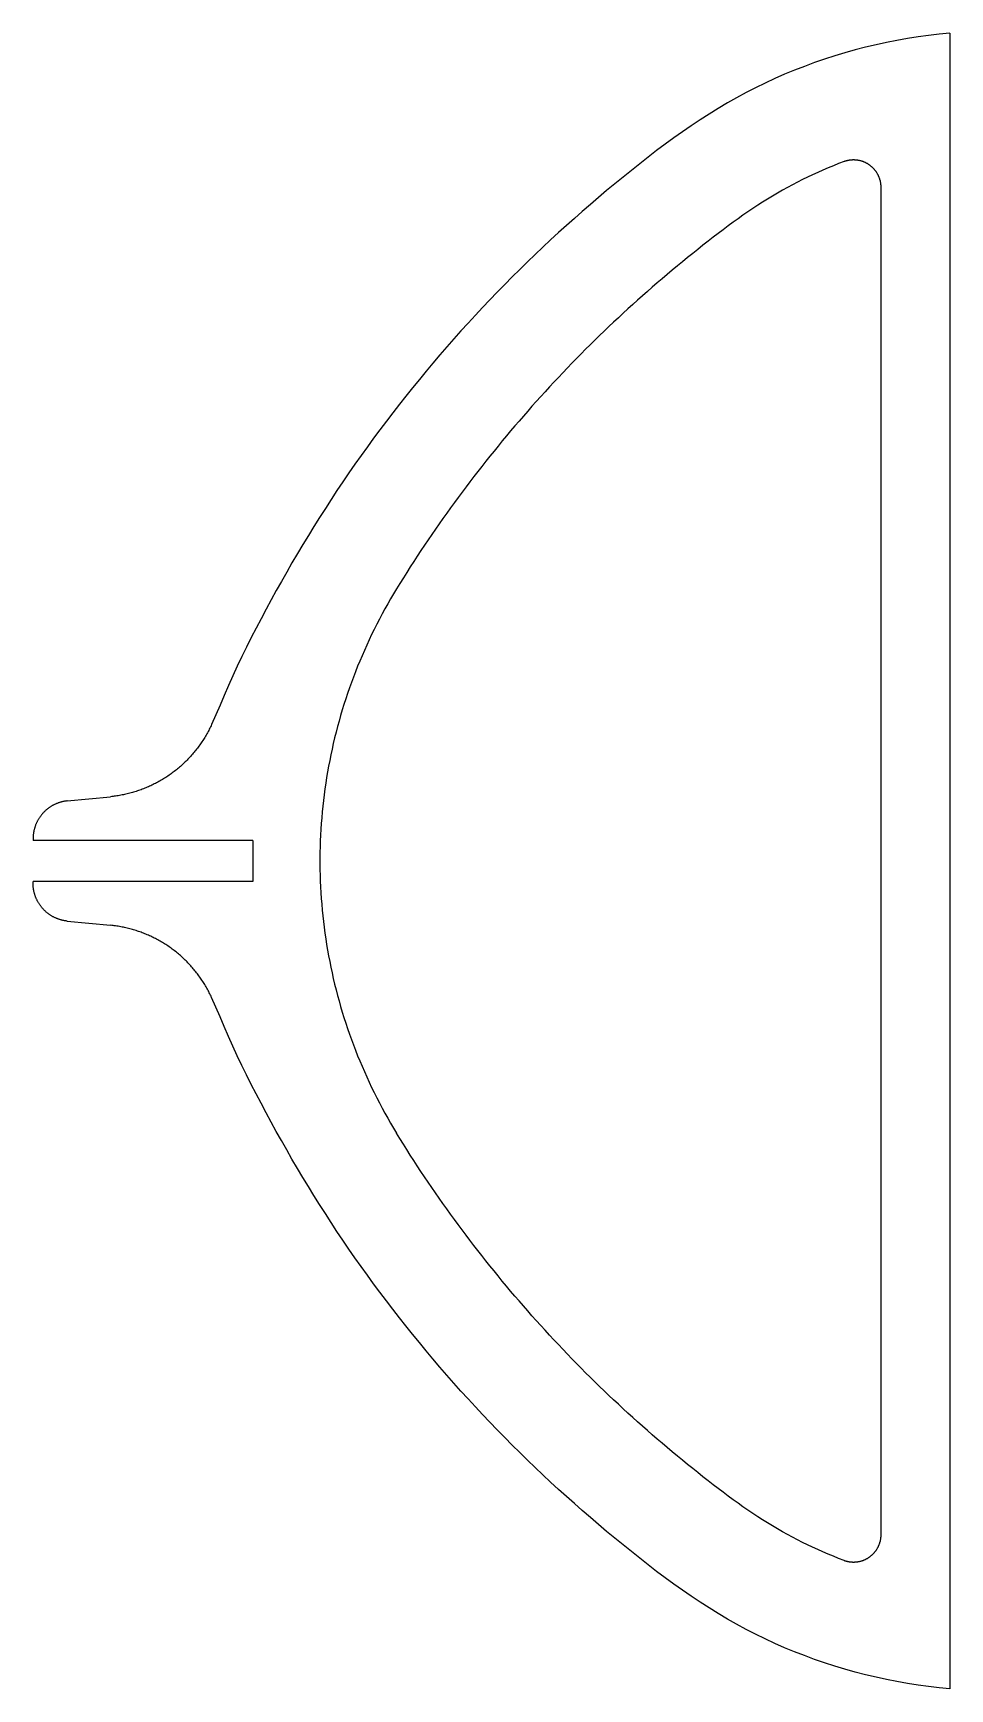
# Model space of a CAD drawing. Header units: metres. Extents: x -139 to -6, y -120 to 120.
import ezdxf

# ---------------------------------------------------------------- set-up
doc = ezdxf.new("R2010")
doc.units = ezdxf.units.M

msp = doc.modelspace()

# ---------------------------------------------------------------- linework, layer by layer
for p, q in [((-6, 120.39), (-6, -120.39)), ((-18.25, 118.34), (-19.76, 117.95)), ((-16.74, 118.71), (-18.25, 118.34)), ((-15.22, 119.04), (-16.74, 118.71)), ((-13.7, 119.34), (-15.22, 119.04)), ((-12.17, 119.61), (-13.7, 119.34)), ((-10.63, 119.85), (-12.17, 119.61)), ((-9.09, 120.06), (-10.63, 119.85)), ((-7.55, 120.24), (-9.09, 120.06)), ((-6, 120.39), (-7.55, 120.24)), ((-25.69, 116.1), (-27.15, 115.56)), ((-24.22, 116.6), (-25.69, 116.1)), ((-22.74, 117.08), (-24.22, 116.6)), ((-21.25, 117.53), (-22.74, 117.08)), ((-19.76, 117.95), (-21.25, 117.53)), ((-31.45, 113.78), (-32.86, 113.13)), ((-30.03, 114.4), (-31.45, 113.78)), ((-28.59, 115), (-30.03, 114.4)), ((-27.15, 115.56), (-28.59, 115)), ((-37, 111), (-38.35, 110.24)), ((-35.64, 111.74), (-37, 111)), ((-34.26, 112.45), (-35.64, 111.74)), ((-32.86, 113.13), (-34.26, 112.45)), ((-41.01, 108.63), (-42.32, 107.79)), ((-39.69, 109.44), (-41.01, 108.63)), ((-38.35, 110.24), (-39.69, 109.44)), ((-44.89, 106.05), (-46.15, 105.15)), ((-43.61, 106.93), (-44.89, 106.05)), ((-42.32, 107.79), (-43.61, 106.93)), ((-47.4, 104.23), (-48.64, 103.3)), ((-46.15, 105.15), (-47.4, 104.23)), ((-51.09, 101.4), (-52.3, 100.43)), ((-49.87, 102.35), (-51.09, 101.4)), ((-48.64, 103.3), (-49.87, 102.35)), ((-22.17, 101.41), (-22.94, 101.1)), ((-21.39, 101.7), (-22.17, 101.41)), ((-21.38, 101.7), (-21.39, 101.7)), ((-21.36, 101.71), (-21.38, 101.7)), ((-21.35, 101.71), (-21.36, 101.71)), ((-21.33, 101.72), (-21.35, 101.71)), ((-21.32, 101.72), (-21.33, 101.72)), ((-21.31, 101.73), (-21.32, 101.72)), ((-21.29, 101.73), (-21.31, 101.73)), ((-21.28, 101.74), (-21.29, 101.73)), ((-21.27, 101.74), (-21.28, 101.74)), ((-21.25, 101.75), (-21.27, 101.74)), ((-21.24, 101.75), (-21.25, 101.75)), ((-21.23, 101.76), (-21.24, 101.75)), ((-21.21, 101.76), (-21.23, 101.76)), ((-21.2, 101.76), (-21.21, 101.76)), ((-21.19, 101.77), (-21.2, 101.76)), ((-21.17, 101.77), (-21.19, 101.77)), ((-21.16, 101.78), (-21.17, 101.77)), ((-21.14, 101.78), (-21.16, 101.78)), ((-21.13, 101.78), (-21.14, 101.78)), ((-21.12, 101.79), (-21.13, 101.78)), ((-21.1, 101.79), (-21.12, 101.79)), ((-21.09, 101.8), (-21.1, 101.79)), ((-21.08, 101.8), (-21.09, 101.8)), ((-21.06, 101.8), (-21.08, 101.8)), ((-21.05, 101.81), (-21.06, 101.8)), ((-21.03, 101.81), (-21.05, 101.81)), ((-21.02, 101.82), (-21.03, 101.81)), ((-21.01, 101.82), (-21.02, 101.82)), ((-20.99, 101.82), (-21.01, 101.82)), ((-20.98, 101.83), (-20.99, 101.82)), ((-20.96, 101.83), (-20.98, 101.83)), ((-20.95, 101.83), (-20.96, 101.83)), ((-20.94, 101.84), (-20.95, 101.83)), ((-20.92, 101.84), (-20.94, 101.84)), ((-20.91, 101.84), (-20.92, 101.84)), ((-20.89, 101.85), (-20.91, 101.84)), ((-20.88, 101.85), (-20.89, 101.85)), ((-20.87, 101.85), (-20.88, 101.85)), ((-20.85, 101.86), (-20.87, 101.85)), ((-20.84, 101.86), (-20.85, 101.86)), ((-20.82, 101.86), (-20.84, 101.86)), ((-20.81, 101.86), (-20.82, 101.86)), ((-20.8, 101.87), (-20.81, 101.86)), ((-20.78, 101.87), (-20.8, 101.87)), ((-20.77, 101.87), (-20.78, 101.87)), ((-20.75, 101.88), (-20.77, 101.87)), ((-20.74, 101.88), (-20.75, 101.88)), ((-20.73, 101.88), (-20.74, 101.88)), ((-20.71, 101.88), (-20.73, 101.88)), ((-20.7, 101.89), (-20.71, 101.88)), ((-20.68, 101.89), (-20.7, 101.89)), ((-20.67, 101.89), (-20.68, 101.89)), ((-20.66, 101.89), (-20.67, 101.89)), ((-20.64, 101.9), (-20.66, 101.89)), ((-20.63, 101.9), (-20.64, 101.9)), ((-20.61, 101.9), (-20.63, 101.9)), ((-20.6, 101.9), (-20.61, 101.9)), ((-20.59, 101.9), (-20.6, 101.9)), ((-20.57, 101.91), (-20.59, 101.9)), ((-20.56, 101.91), (-20.57, 101.91)), ((-20.54, 101.91), (-20.56, 101.91)), ((-20.53, 101.91), (-20.54, 101.91)), ((-20.51, 101.91), (-20.53, 101.91)), ((-20.5, 101.92), (-20.51, 101.91)), ((-20.49, 101.92), (-20.5, 101.92)), ((-20.47, 101.92), (-20.49, 101.92)), ((-20.46, 101.92), (-20.47, 101.92)), ((-20.44, 101.92), (-20.46, 101.92)), ((-20.43, 101.92), (-20.44, 101.92)), ((-20.41, 101.93), (-20.43, 101.92)), ((-20.4, 101.93), (-20.41, 101.93)), ((-20.39, 101.93), (-20.4, 101.93)), ((-20.37, 101.93), (-20.39, 101.93)), ((-20.36, 101.93), (-20.37, 101.93)), ((-20.34, 101.93), (-20.36, 101.93)), ((-20.33, 101.93), (-20.34, 101.93)), ((-20.31, 101.94), (-20.33, 101.93)), ((-20.3, 101.94), (-20.31, 101.94)), ((-20.29, 101.94), (-20.3, 101.94)), ((-20.27, 101.94), (-20.29, 101.94)), ((-20.26, 101.94), (-20.27, 101.94)), ((-20.24, 101.94), (-20.26, 101.94)), ((-20.23, 101.94), (-20.24, 101.94)), ((-20.21, 101.94), (-20.23, 101.94)), ((-20.2, 101.94), (-20.21, 101.94)), ((-20.19, 101.94), (-20.2, 101.94)), ((-20.17, 101.94), (-20.19, 101.94)), ((-20.16, 101.94), (-20.17, 101.94)), ((-20.14, 101.95), (-20.16, 101.94)), ((-20.13, 101.95), (-20.14, 101.95)), ((-20.11, 101.95), (-20.13, 101.95)), ((-20.1, 101.95), (-20.11, 101.95)), ((-20.09, 101.95), (-20.1, 101.95)), ((-20.07, 101.95), (-20.09, 101.95)), ((-20.06, 101.95), (-20.07, 101.95)), ((-20.04, 101.95), (-20.06, 101.95)), ((-20.03, 101.95), (-20.04, 101.95)), ((-20.01, 101.95), (-20.03, 101.95)), ((-20, 101.95), (-20.01, 101.95)), ((-19.94, 101.95), (-20, 101.95)), ((-19.87, 101.95), (-19.94, 101.95)), ((-19.81, 101.94), (-19.87, 101.95)), ((-19.75, 101.94), (-19.81, 101.94)), ((-19.68, 101.94), (-19.75, 101.94)), ((-19.62, 101.93), (-19.68, 101.94)), ((-19.56, 101.92), (-19.62, 101.93)), ((-19.49, 101.92), (-19.56, 101.92)), ((-19.43, 101.91), (-19.49, 101.92)), ((-19.37, 101.9), (-19.43, 101.91)), ((-19.31, 101.89), (-19.37, 101.9)), ((-19.24, 101.88), (-19.31, 101.89)), ((-19.18, 101.86), (-19.24, 101.88)), ((-19.12, 101.85), (-19.18, 101.86)), ((-19.06, 101.83), (-19.12, 101.85)), ((-19, 101.82), (-19.06, 101.83)), ((-18.93, 101.8), (-19, 101.82)), ((-18.87, 101.79), (-18.93, 101.8)), ((-18.81, 101.77), (-18.87, 101.79)), ((-18.75, 101.75), (-18.81, 101.77)), ((-18.69, 101.73), (-18.75, 101.75)), ((-18.63, 101.71), (-18.69, 101.73)), ((-18.57, 101.68), (-18.63, 101.71)), ((-18.51, 101.66), (-18.57, 101.68)), ((-18.45, 101.64), (-18.51, 101.66)), ((-18.4, 101.61), (-18.45, 101.64)), ((-18.34, 101.59), (-18.4, 101.61)), ((-18.28, 101.56), (-18.34, 101.59)), ((-18.22, 101.53), (-18.28, 101.56)), ((-18.17, 101.5), (-18.22, 101.53)), ((-18.11, 101.47), (-18.17, 101.5)), ((-18.06, 101.44), (-18.11, 101.47)), ((-18, 101.41), (-18.06, 101.44)), ((-17.95, 101.38), (-18, 101.41)), ((-17.89, 101.35), (-17.95, 101.38)), ((-17.84, 101.31), (-17.89, 101.35)), ((-17.78, 101.28), (-17.84, 101.31)), ((-17.73, 101.24), (-17.78, 101.28)), ((-17.68, 101.21), (-17.73, 101.24)), ((-17.63, 101.17), (-17.68, 101.21)), ((-17.58, 101.13), (-17.63, 101.17)), ((-17.53, 101.09), (-17.58, 101.13)), ((-53.51, 99.46), (-54.71, 98.48)), ((-52.3, 100.43), (-53.51, 99.46)), ((-27.44, 99.09), (-28.17, 98.72)), ((-26.7, 99.45), (-27.44, 99.09)), ((-25.96, 99.8), (-26.7, 99.45)), ((-25.22, 100.14), (-25.96, 99.8)), ((-24.46, 100.47), (-25.22, 100.14)), ((-23.7, 100.79), (-24.46, 100.47)), ((-22.94, 101.1), (-23.7, 100.79)), ((-17.48, 101.05), (-17.53, 101.09)), ((-17.43, 101.01), (-17.48, 101.05)), ((-17.38, 100.97), (-17.43, 101.01)), ((-17.33, 100.93), (-17.38, 100.97)), ((-17.29, 100.89), (-17.33, 100.93)), ((-17.24, 100.84), (-17.29, 100.89)), ((-17.19, 100.8), (-17.24, 100.84)), ((-17.15, 100.75), (-17.19, 100.8)), ((-17.11, 100.71), (-17.15, 100.75)), ((-17.06, 100.66), (-17.11, 100.71)), ((-17.02, 100.61), (-17.06, 100.66)), ((-16.98, 100.57), (-17.02, 100.61)), ((-16.94, 100.52), (-16.98, 100.57)), ((-16.9, 100.47), (-16.94, 100.52)), ((-16.86, 100.42), (-16.9, 100.47)), ((-16.82, 100.37), (-16.86, 100.42)), ((-16.78, 100.32), (-16.82, 100.37)), ((-16.74, 100.27), (-16.78, 100.32)), ((-16.71, 100.22), (-16.74, 100.27)), ((-16.67, 100.16), (-16.71, 100.22)), ((-16.63, 100.11), (-16.67, 100.16)), ((-16.6, 100.06), (-16.63, 100.11)), ((-16.57, 100), (-16.6, 100.06)), ((-16.54, 99.95), (-16.57, 100)), ((-16.5, 99.89), (-16.54, 99.95)), ((-16.47, 99.84), (-16.5, 99.89)), ((-16.44, 99.78), (-16.47, 99.84)), ((-16.42, 99.72), (-16.44, 99.78)), ((-16.39, 99.67), (-16.42, 99.72)), ((-16.36, 99.61), (-16.39, 99.67)), ((-16.34, 99.55), (-16.36, 99.61)), ((-16.31, 99.49), (-16.34, 99.55)), ((-16.29, 99.43), (-16.31, 99.49)), ((-16.26, 99.38), (-16.29, 99.43)), ((-16.24, 99.32), (-16.26, 99.38)), ((-16.22, 99.26), (-16.24, 99.32)), ((-16.2, 99.2), (-16.22, 99.26)), ((-16.18, 99.14), (-16.2, 99.2)), ((-16.16, 99.07), (-16.18, 99.14)), ((-16.14, 99.01), (-16.16, 99.07)), ((-16.13, 98.95), (-16.14, 99.01)), ((-16.11, 98.89), (-16.13, 98.95)), ((-16.1, 98.83), (-16.11, 98.89)), ((-16.08, 98.77), (-16.1, 98.83)), ((-16.07, 98.7), (-16.08, 98.77)), ((-57.09, 96.49), (-58.27, 95.48)), ((-55.9, 97.49), (-57.09, 96.49)), ((-54.71, 98.48), (-55.9, 97.49)), ((-31.78, 96.7), (-32.5, 96.26)), ((-31.06, 97.13), (-31.78, 96.7)), ((-30.34, 97.54), (-31.06, 97.13)), ((-29.62, 97.94), (-30.34, 97.54)), ((-28.89, 98.34), (-29.62, 97.94)), ((-28.17, 98.72), (-28.89, 98.34)), ((-16.06, 98.64), (-16.07, 98.7)), ((-16.05, 98.58), (-16.06, 98.64)), ((-16.04, 98.52), (-16.05, 98.58)), ((-16.03, 98.45), (-16.04, 98.52)), ((-16.02, 98.39), (-16.03, 98.45)), ((-16.02, 98.33), (-16.02, 98.39)), ((-16.01, 98.26), (-16.02, 98.33)), ((-16.01, 98.2), (-16.01, 98.26)), ((-16, 98.14), (-16.01, 98.2)), ((-16, 98.07), (-16, 98.14)), ((-16, 98.01), (-16, 98.07)), ((-16, 97.95), (-16, 98.01)), ((-16, -97.95), (-16, 97.95)), ((-59.44, 94.47), (-60.6, 93.45)), ((-58.27, 95.48), (-59.44, 94.47)), ((-35.37, 94.39), (-36.08, 93.9)), ((-34.65, 94.88), (-35.37, 94.39)), ((-33.93, 95.35), (-34.65, 94.88)), ((-33.22, 95.81), (-33.93, 95.35)), ((-32.5, 96.26), (-33.22, 95.81)), ((-61.76, 92.42), (-62.91, 91.38)), ((-60.6, 93.45), (-61.76, 92.42)), ((-38.96, 91.81), (-39.69, 91.26)), ((-38.24, 92.35), (-38.96, 91.81)), ((-37.52, 92.88), (-38.24, 92.35)), ((-36.8, 93.39), (-37.52, 92.88)), ((-36.08, 93.9), (-36.8, 93.39)), ((-65.18, 89.27), (-66.3, 88.2)), ((-64.05, 90.33), (-65.18, 89.27)), ((-62.91, 91.38), (-64.05, 90.33)), ((-41.9, 89.54), (-42.64, 88.95)), ((-41.16, 90.12), (-41.9, 89.54)), ((-40.42, 90.7), (-41.16, 90.12)), ((-39.69, 91.26), (-40.42, 90.7)), ((-67.42, 87.13), (-68.53, 86.04)), ((-66.3, 88.2), (-67.42, 87.13)), ((-44.88, 87.14), (-45.62, 86.53)), ((-44.13, 87.75), (-44.88, 87.14)), ((-43.39, 88.35), (-44.13, 87.75)), ((-42.64, 88.95), (-43.39, 88.35)), ((-69.63, 84.95), (-70.72, 83.85)), ((-68.53, 86.04), (-69.63, 84.95)), ((-47.82, 84.68), (-48.55, 84.06)), ((-47.09, 85.29), (-47.82, 84.68)), ((-46.36, 85.91), (-47.09, 85.29)), ((-45.62, 86.53), (-46.36, 85.91)), ((-71.8, 82.74), (-72.87, 81.63)), ((-70.72, 83.85), (-71.8, 82.74)), ((-50.69, 82.18), (-51.4, 81.55)), ((-49.98, 82.81), (-50.69, 82.18)), ((-49.27, 83.44), (-49.98, 82.81)), ((-48.55, 84.06), (-49.27, 83.44)), ((-73.94, 80.5), (-74.99, 79.37)), ((-72.87, 81.63), (-73.94, 80.5)), ((-53.5, 79.65), (-54.2, 79)), ((-52.81, 80.29), (-53.5, 79.65)), ((-52.11, 80.92), (-52.81, 80.29)), ((-51.4, 81.55), (-52.11, 80.92)), ((-77.08, 77.08), (-78.11, 75.93)), ((-76.04, 78.23), (-77.08, 77.08)), ((-74.99, 79.37), (-76.04, 78.23)), ((-56.26, 77.06), (-56.94, 76.4)), ((-55.57, 77.71), (-56.26, 77.06)), ((-54.89, 78.36), (-55.57, 77.71)), ((-54.2, 79), (-54.89, 78.36)), ((-79.14, 74.76), (-80.15, 73.59)), ((-78.11, 75.93), (-79.14, 74.76)), ((-58.29, 75.08), (-58.96, 74.41)), ((-57.61, 75.74), (-58.29, 75.08)), ((-56.94, 76.4), (-57.61, 75.74)), ((-81.15, 72.41), (-82.15, 71.22)), ((-80.15, 73.59), (-81.15, 72.41)), ((-60.95, 72.38), (-61.61, 71.7)), ((-60.29, 73.06), (-60.95, 72.38)), ((-59.62, 73.74), (-60.29, 73.06)), ((-58.96, 74.41), (-59.62, 73.74)), ((-83.13, 70.03), (-84.11, 68.83)), ((-82.15, 71.22), (-83.13, 70.03)), ((-62.92, 70.32), (-63.57, 69.63)), ((-62.27, 71.01), (-62.92, 70.32)), ((-61.61, 71.7), (-62.27, 71.01)), ((-85.08, 67.62), (-86.04, 66.41)), ((-84.11, 68.83), (-85.08, 67.62)), ((-65.49, 67.54), (-66.13, 66.83)), ((-64.85, 68.24), (-65.49, 67.54)), ((-64.21, 68.94), (-64.85, 68.24)), ((-63.57, 69.63), (-64.21, 68.94)), ((-86.99, 65.18), (-87.93, 63.95)), ((-86.04, 66.41), (-86.99, 65.18)), ((-67.38, 65.41), (-68.01, 64.7)), ((-66.76, 66.12), (-67.38, 65.41)), ((-66.13, 66.83), (-66.76, 66.12)), ((-88.86, 62.72), (-89.78, 61.47)), ((-87.93, 63.95), (-88.86, 62.72)), ((-69.24, 63.26), (-69.86, 62.54)), ((-68.63, 63.98), (-69.24, 63.26)), ((-68.01, 64.7), (-68.63, 63.98)), ((-90.69, 60.22), (-91.59, 58.96)), ((-89.78, 61.47), (-90.69, 60.22)), ((-71.67, 60.35), (-72.27, 59.61)), ((-71.07, 61.08), (-71.67, 60.35)), ((-70.47, 61.81), (-71.07, 61.08)), ((-69.86, 62.54), (-70.47, 61.81)), ((-91.59, 58.96), (-92.49, 57.7)), ((-73.46, 58.13), (-74.04, 57.39)), ((-72.87, 58.88), (-73.46, 58.13)), ((-72.27, 59.61), (-72.87, 58.88)), ((-93.37, 56.43), (-94.24, 55.15)), ((-92.49, 57.7), (-93.37, 56.43)), ((-75.21, 55.9), (-75.78, 55.14)), ((-74.63, 56.64), (-75.21, 55.9)), ((-74.04, 57.39), (-74.63, 56.64)), ((-95.11, 53.87), (-95.96, 52.57)), ((-94.24, 55.15), (-95.11, 53.87)), ((-76.92, 53.63), (-77.48, 52.87)), ((-76.35, 54.39), (-76.92, 53.63)), ((-75.78, 55.14), (-76.35, 54.39)), ((-96.8, 51.28), (-97.64, 49.97)), ((-95.96, 52.57), (-96.8, 51.28)), ((-79.15, 50.57), (-79.7, 49.8)), ((-78.6, 51.34), (-79.15, 50.57)), ((-78.04, 52.11), (-78.6, 51.34)), ((-77.48, 52.87), (-78.04, 52.11)), ((-98.46, 48.66), (-99.27, 47.35)), ((-97.64, 49.97), (-98.46, 48.66)), ((-80.78, 48.25), (-81.32, 47.48)), ((-80.24, 49.03), (-80.78, 48.25)), ((-79.7, 49.8), (-80.24, 49.03)), ((-100.08, 46.02), (-100.87, 44.7)), ((-99.27, 47.35), (-100.08, 46.02)), ((-82.38, 45.91), (-82.91, 45.13)), ((-81.85, 46.7), (-82.38, 45.91)), ((-81.32, 47.48), (-81.85, 46.7)), ((-101.65, 43.36), (-102.42, 42.02)), ((-100.87, 44.7), (-101.65, 43.36)), ((-83.94, 43.55), (-84.45, 42.76)), ((-83.43, 44.34), (-83.94, 43.55)), ((-82.91, 45.13), (-83.43, 44.34)), ((-102.42, 42.02), (-103.18, 40.67)), ((-85.46, 41.16), (-85.96, 40.36)), ((-84.96, 41.96), (-85.46, 41.16)), ((-84.45, 42.76), (-84.96, 41.96)), ((-103.94, 39.32), (-104.68, 37.97)), ((-103.18, 40.67), (-103.94, 39.32)), ((-86.89, 38.84), (-87.31, 38.12)), ((-86.45, 39.56), (-86.89, 38.84)), ((-85.96, 40.36), (-86.45, 39.56)), ((-105.42, 36.61), (-106.15, 35.24)), ((-104.68, 37.97), (-105.42, 36.61)), ((-88.14, 36.65), (-88.55, 35.92)), ((-87.73, 37.39), (-88.14, 36.65)), ((-87.31, 38.12), (-87.73, 37.39)), ((-106.86, 33.87), (-107.57, 32.5)), ((-106.15, 35.24), (-106.86, 33.87)), ((-89.33, 34.43), (-89.7, 33.68)), ((-88.94, 35.17), (-89.33, 34.43)), ((-88.55, 35.92), (-88.94, 35.17)), ((-107.57, 32.5), (-108.27, 31.11)), ((-90.79, 31.4), (-91.13, 30.63)), ((-90.43, 32.16), (-90.79, 31.4)), ((-90.07, 32.92), (-90.43, 32.16)), ((-89.7, 33.68), (-90.07, 32.92)), ((-108.95, 29.73), (-109.61, 28.33)), ((-108.27, 31.11), (-108.95, 29.73)), ((-91.79, 29.08), (-92.11, 28.31)), ((-91.47, 29.86), (-91.79, 29.08)), ((-91.13, 30.63), (-91.47, 29.86)), ((-110.26, 26.92), (-110.88, 25.51)), ((-109.61, 28.33), (-110.26, 26.92)), ((-92.72, 26.74), (-93.01, 25.95)), ((-92.42, 27.52), (-92.72, 26.74)), ((-92.11, 28.31), (-92.42, 27.52)), ((-111.49, 24.09), (-112.1, 22.67)), ((-110.88, 25.51), (-111.49, 24.09)), ((-93.57, 24.36), (-93.84, 23.57)), ((-93.3, 25.16), (-93.57, 24.36)), ((-93.01, 25.95), (-93.3, 25.16)), ((-112.1, 22.67), (-112.71, 21.25)), ((-94.34, 21.96), (-94.58, 21.16)), ((-94.1, 22.77), (-94.34, 21.96)), ((-93.84, 23.57), (-94.1, 22.77)), ((-113.59, 19.32), (-113.68, 19.15)), ((-113.51, 19.49), (-113.59, 19.32)), ((-113.42, 19.67), (-113.51, 19.49)), ((-113.34, 19.84), (-113.42, 19.67)), ((-112.71, 21.25), (-113.34, 19.84)), ((-95.03, 19.54), (-95.25, 18.72)), ((-94.81, 20.35), (-95.03, 19.54)), ((-94.58, 21.16), (-94.81, 20.35)), ((-115.06, 16.87), (-115.17, 16.71)), ((-114.95, 17.02), (-115.06, 16.87)), ((-114.84, 17.18), (-114.95, 17.02)), ((-114.74, 17.34), (-114.84, 17.18)), ((-114.63, 17.5), (-114.74, 17.34)), ((-114.53, 17.66), (-114.63, 17.5)), ((-114.43, 17.82), (-114.53, 17.66)), ((-114.33, 17.98), (-114.43, 17.82)), ((-114.23, 18.15), (-114.33, 17.98)), ((-114.13, 18.31), (-114.23, 18.15)), ((-114.04, 18.48), (-114.13, 18.31)), ((-113.95, 18.65), (-114.04, 18.48)), ((-113.85, 18.81), (-113.95, 18.65)), ((-113.76, 18.98), (-113.85, 18.81)), ((-113.68, 19.15), (-113.76, 18.98)), ((-95.64, 17.09), (-95.83, 16.27)), ((-95.45, 17.91), (-95.64, 17.09)), ((-95.25, 18.72), (-95.45, 17.91)), ((-117.04, 14.54), (-117.17, 14.41)), ((-116.9, 14.68), (-117.04, 14.54)), ((-116.77, 14.81), (-116.9, 14.68)), ((-116.64, 14.95), (-116.77, 14.81)), ((-116.51, 15.09), (-116.64, 14.95)), ((-116.38, 15.23), (-116.51, 15.09)), ((-116.25, 15.37), (-116.38, 15.23)), ((-116.13, 15.52), (-116.25, 15.37)), ((-116, 15.66), (-116.13, 15.52)), ((-115.88, 15.81), (-116, 15.66)), ((-115.76, 15.96), (-115.88, 15.81)), ((-115.64, 16.11), (-115.76, 15.96)), ((-115.52, 16.26), (-115.64, 16.11)), ((-115.4, 16.41), (-115.52, 16.26)), ((-115.29, 16.56), (-115.4, 16.41)), ((-115.17, 16.71), (-115.29, 16.56)), ((-96.17, 14.62), (-96.33, 13.8)), ((-96, 15.45), (-96.17, 14.62)), ((-95.83, 16.27), (-96, 15.45)), ((-120.17, 12.05), (-120.33, 11.95)), ((-120.01, 12.15), (-120.17, 12.05)), ((-119.85, 12.25), (-120.01, 12.15)), ((-119.69, 12.36), (-119.85, 12.25)), ((-119.53, 12.47), (-119.69, 12.36)), ((-119.37, 12.58), (-119.53, 12.47)), ((-119.22, 12.69), (-119.37, 12.58)), ((-119.07, 12.8), (-119.22, 12.69)), ((-118.91, 12.92), (-119.07, 12.8)), ((-118.76, 13.03), (-118.91, 12.92)), ((-118.61, 13.15), (-118.76, 13.03)), ((-118.46, 13.27), (-118.61, 13.15)), ((-118.31, 13.39), (-118.46, 13.27)), ((-118.16, 13.51), (-118.31, 13.39)), ((-118.02, 13.63), (-118.16, 13.51)), ((-117.88, 13.76), (-118.02, 13.63)), ((-117.73, 13.89), (-117.88, 13.76)), ((-117.59, 14.01), (-117.73, 13.89)), ((-117.45, 14.14), (-117.59, 14.01)), ((-117.31, 14.27), (-117.45, 14.14)), ((-117.17, 14.41), (-117.31, 14.27)), ((-96.62, 12.14), (-96.75, 11.31)), ((-96.48, 12.97), (-96.62, 12.14)), ((-96.33, 13.8), (-96.48, 12.97)), ((-126.16, 9.64), (-126.35, 9.6)), ((-125.98, 9.68), (-126.16, 9.64)), ((-125.79, 9.72), (-125.98, 9.68)), ((-125.6, 9.76), (-125.79, 9.72)), ((-125.42, 9.81), (-125.6, 9.76)), ((-125.23, 9.85), (-125.42, 9.81)), ((-125.05, 9.9), (-125.23, 9.85)), ((-124.86, 9.96), (-125.05, 9.9)), ((-124.68, 10.01), (-124.86, 9.96)), ((-124.5, 10.06), (-124.68, 10.01)), ((-124.32, 10.12), (-124.5, 10.06)), ((-124.13, 10.18), (-124.32, 10.12)), ((-123.95, 10.24), (-124.13, 10.18)), ((-123.77, 10.3), (-123.95, 10.24)), ((-123.59, 10.37), (-123.77, 10.3)), ((-123.41, 10.43), (-123.59, 10.37)), ((-123.24, 10.5), (-123.41, 10.43)), ((-123.06, 10.57), (-123.24, 10.5)), ((-122.88, 10.65), (-123.06, 10.57)), ((-122.7, 10.72), (-122.88, 10.65)), ((-122.53, 10.8), (-122.7, 10.72)), ((-122.36, 10.87), (-122.53, 10.8)), ((-122.18, 10.95), (-122.36, 10.87)), ((-122.01, 11.03), (-122.18, 10.95)), ((-121.84, 11.12), (-122.01, 11.03)), ((-121.67, 11.2), (-121.84, 11.12)), ((-121.5, 11.29), (-121.67, 11.2)), ((-121.33, 11.38), (-121.5, 11.29)), ((-121.16, 11.47), (-121.33, 11.38)), ((-120.99, 11.56), (-121.16, 11.47)), ((-120.82, 11.65), (-120.99, 11.56)), ((-120.66, 11.75), (-120.82, 11.65)), ((-120.49, 11.85), (-120.66, 11.75)), ((-120.33, 11.95), (-120.49, 11.85)), ((-96.98, 9.64), (-97.08, 8.81)), ((-96.87, 10.48), (-96.98, 9.64)), ((-96.75, 11.31), (-96.87, 10.48)), ((-137.56, 7.26), (-137.63, 7.2)), ((-137.5, 7.31), (-137.56, 7.26)), ((-137.44, 7.37), (-137.5, 7.31)), ((-137.38, 7.43), (-137.44, 7.37)), ((-137.31, 7.48), (-137.38, 7.43)), ((-137.25, 7.53), (-137.31, 7.48)), ((-137.18, 7.59), (-137.25, 7.53)), ((-137.11, 7.64), (-137.18, 7.59)), ((-137.05, 7.69), (-137.11, 7.64)), ((-136.98, 7.74), (-137.05, 7.69)), ((-136.91, 7.79), (-136.98, 7.74)), ((-136.84, 7.83), (-136.91, 7.79)), ((-136.77, 7.88), (-136.84, 7.83)), ((-136.7, 7.93), (-136.77, 7.88)), ((-136.63, 7.97), (-136.7, 7.93)), ((-136.55, 8.01), (-136.63, 7.97)), ((-136.48, 8.06), (-136.55, 8.01)), ((-136.41, 8.1), (-136.48, 8.06)), ((-136.33, 8.14), (-136.41, 8.1)), ((-136.26, 8.17), (-136.33, 8.14)), ((-136.18, 8.21), (-136.26, 8.17)), ((-136.1, 8.25), (-136.18, 8.21)), ((-136.03, 8.28), (-136.1, 8.25)), ((-135.95, 8.32), (-136.03, 8.28)), ((-135.87, 8.35), (-135.95, 8.32)), ((-135.79, 8.38), (-135.87, 8.35)), ((-135.71, 8.41), (-135.79, 8.38)), ((-135.63, 8.44), (-135.71, 8.41)), ((-135.55, 8.47), (-135.63, 8.44)), ((-135.47, 8.49), (-135.55, 8.47)), ((-135.39, 8.52), (-135.47, 8.49)), ((-135.31, 8.54), (-135.39, 8.52)), ((-135.23, 8.57), (-135.31, 8.54)), ((-135.15, 8.59), (-135.23, 8.57)), ((-135.07, 8.61), (-135.15, 8.59)), ((-134.99, 8.63), (-135.07, 8.61)), ((-134.9, 8.65), (-134.99, 8.63)), ((-134.82, 8.66), (-134.9, 8.65)), ((-134.74, 8.68), (-134.82, 8.66)), ((-134.65, 8.69), (-134.74, 8.68)), ((-134.57, 8.71), (-134.65, 8.69)), ((-134.49, 8.72), (-134.57, 8.71)), ((-134.4, 8.73), (-134.49, 8.72)), ((-134.32, 8.74), (-134.4, 8.73)), ((-134.32, 8.74), (-128.05, 9.35)), ((-127.86, 9.37), (-128.05, 9.35)), ((-127.67, 9.39), (-127.86, 9.37)), ((-127.48, 9.42), (-127.67, 9.39)), ((-127.29, 9.44), (-127.48, 9.42)), ((-127.1, 9.47), (-127.29, 9.44)), ((-126.91, 9.5), (-127.1, 9.47)), ((-126.73, 9.53), (-126.91, 9.5)), ((-126.54, 9.56), (-126.73, 9.53)), ((-126.35, 9.6), (-126.54, 9.56)), ((-97.18, 7.97), (-97.26, 7.14)), ((-97.08, 8.81), (-97.18, 7.97)), ((-139.05, 4.84), (-139.08, 4.76)), ((-139.03, 4.92), (-139.05, 4.84)), ((-139, 5), (-139.03, 4.92)), ((-138.98, 5.08), (-139, 5)), ((-138.95, 5.16), (-138.98, 5.08)), ((-138.92, 5.24), (-138.95, 5.16)), ((-138.89, 5.31), (-138.92, 5.24)), ((-138.85, 5.39), (-138.89, 5.31)), ((-138.82, 5.47), (-138.85, 5.39)), ((-138.79, 5.55), (-138.82, 5.47)), ((-138.75, 5.62), (-138.79, 5.55)), ((-138.71, 5.7), (-138.75, 5.62)), ((-138.68, 5.78), (-138.71, 5.7)), ((-138.64, 5.85), (-138.68, 5.78)), ((-138.6, 5.92), (-138.64, 5.85)), ((-138.55, 6), (-138.6, 5.92)), ((-138.51, 6.07), (-138.55, 6)), ((-138.47, 6.14), (-138.51, 6.07)), ((-138.42, 6.22), (-138.47, 6.14)), ((-138.38, 6.29), (-138.42, 6.22)), ((-138.33, 6.36), (-138.38, 6.29)), ((-138.28, 6.43), (-138.33, 6.36)), ((-138.23, 6.49), (-138.28, 6.43)), ((-138.18, 6.56), (-138.23, 6.49)), ((-138.13, 6.63), (-138.18, 6.56)), ((-138.08, 6.7), (-138.13, 6.63)), ((-138.03, 6.76), (-138.08, 6.7)), ((-137.97, 6.83), (-138.03, 6.76)), ((-137.92, 6.89), (-137.97, 6.83)), ((-137.86, 6.95), (-137.92, 6.89)), ((-137.8, 7.02), (-137.86, 6.95)), ((-137.74, 7.08), (-137.8, 7.02)), ((-137.69, 7.14), (-137.74, 7.08)), ((-137.63, 7.2), (-137.69, 7.14)), ((-97.4, 5.46), (-97.45, 4.62)), ((-97.33, 6.3), (-97.4, 5.46)), ((-97.26, 7.14), (-97.33, 6.3)), ((-139.28, 3.42), (-139.29, 3.34)), ((-139.29, 3.34), (-139.29, 3.25)), ((-139.29, 3.25), (-139.29, 3.17)), ((-139.29, 3.17), (-139.28, 3.08)), ((-139.27, 3.68), (-139.28, 3.59)), ((-139.28, 3.59), (-139.28, 3.51)), ((-139.28, 3.51), (-139.28, 3.42)), ((-139.28, 3.08), (-139.28, 3)), ((-107.36, 3), (-139.28, 3)), ((-139.26, 3.76), (-139.27, 3.68)), ((-139.25, 3.93), (-139.26, 3.84)), ((-139.26, 3.84), (-139.26, 3.76)), ((-139.23, 4.01), (-139.25, 3.93)), ((-139.22, 4.1), (-139.23, 4.01)), ((-139.21, 4.18), (-139.22, 4.1)), ((-139.19, 4.26), (-139.21, 4.18)), ((-139.18, 4.34), (-139.19, 4.26)), ((-139.16, 4.43), (-139.18, 4.34)), ((-139.14, 4.51), (-139.16, 4.43)), ((-139.12, 4.59), (-139.14, 4.51)), ((-139.1, 4.67), (-139.12, 4.59)), ((-139.08, 4.76), (-139.1, 4.67)), ((-107.36, 3), (-107.36, -3)), ((-97.54, 2.94), (-97.57, 2.1)), ((-97.5, 3.78), (-97.54, 2.94)), ((-97.45, 4.62), (-97.5, 3.78)), ((-97.57, 2.1), (-97.59, 1.26)), ((-97.59, 1.26), (-97.59, 0.42)), ((-97.59, 0.42), (-97.59, -0.42)), ((-97.59, -0.42), (-97.59, -1.26)), ((-97.59, -1.26), (-97.57, -2.1)), ((-97.57, -2.1), (-97.54, -2.94)), ((-139.29, -3.17), (-139.28, -3.08)), ((-139.29, -3.25), (-139.29, -3.17)), ((-139.29, -3.34), (-139.29, -3.25)), ((-139.28, -3.42), (-139.29, -3.34)), ((-107.36, -3), (-139.28, -3)), ((-139.28, -3.08), (-139.28, -3)), ((-139.28, -3.51), (-139.28, -3.42)), ((-139.28, -3.59), (-139.28, -3.51)), ((-139.27, -3.68), (-139.28, -3.59)), ((-139.26, -3.76), (-139.27, -3.68)), ((-139.26, -3.84), (-139.26, -3.76)), ((-139.25, -3.93), (-139.26, -3.84)), ((-139.23, -4.01), (-139.25, -3.93)), ((-139.22, -4.1), (-139.23, -4.01)), ((-139.21, -4.18), (-139.22, -4.1)), ((-139.19, -4.26), (-139.21, -4.18)), ((-139.18, -4.34), (-139.19, -4.26)), ((-139.16, -4.43), (-139.18, -4.34)), ((-139.14, -4.51), (-139.16, -4.43)), ((-139.12, -4.59), (-139.14, -4.51)), ((-139.1, -4.67), (-139.12, -4.59)), ((-139.08, -4.76), (-139.1, -4.67)), ((-139.05, -4.84), (-139.08, -4.76)), ((-97.54, -2.94), (-97.5, -3.78)), ((-97.5, -3.78), (-97.45, -4.62)), ((-97.45, -4.62), (-97.4, -5.46)), ((-139.03, -4.92), (-139.05, -4.84)), ((-139, -5), (-139.03, -4.92)), ((-138.98, -5.08), (-139, -5)), ((-138.95, -5.16), (-138.98, -5.08)), ((-138.92, -5.24), (-138.95, -5.16)), ((-138.89, -5.31), (-138.92, -5.24)), ((-138.85, -5.39), (-138.89, -5.31)), ((-138.82, -5.47), (-138.85, -5.39)), ((-138.79, -5.55), (-138.82, -5.47)), ((-138.75, -5.62), (-138.79, -5.55)), ((-138.71, -5.7), (-138.75, -5.62)), ((-138.68, -5.78), (-138.71, -5.7)), ((-138.64, -5.85), (-138.68, -5.78)), ((-138.6, -5.92), (-138.64, -5.85)), ((-138.55, -6), (-138.6, -5.92)), ((-138.51, -6.07), (-138.55, -6)), ((-138.47, -6.14), (-138.51, -6.07)), ((-138.42, -6.22), (-138.47, -6.14)), ((-138.38, -6.29), (-138.42, -6.22)), ((-138.33, -6.36), (-138.38, -6.29)), ((-138.28, -6.43), (-138.33, -6.36)), ((-138.23, -6.49), (-138.28, -6.43)), ((-138.18, -6.56), (-138.23, -6.49)), ((-138.13, -6.63), (-138.18, -6.56)), ((-138.08, -6.7), (-138.13, -6.63)), ((-138.03, -6.76), (-138.08, -6.7)), ((-137.97, -6.83), (-138.03, -6.76)), ((-137.92, -6.89), (-137.97, -6.83)), ((-137.86, -6.95), (-137.92, -6.89)), ((-137.8, -7.02), (-137.86, -6.95)), ((-137.74, -7.08), (-137.8, -7.02)), ((-137.69, -7.14), (-137.74, -7.08)), ((-137.63, -7.2), (-137.69, -7.14)), ((-137.56, -7.26), (-137.63, -7.2)), ((-97.4, -5.46), (-97.33, -6.3)), ((-97.33, -6.3), (-97.26, -7.14)), ((-97.26, -7.14), (-97.18, -7.97)), ((-137.5, -7.31), (-137.56, -7.26)), ((-137.44, -7.37), (-137.5, -7.31)), ((-137.38, -7.43), (-137.44, -7.37)), ((-137.31, -7.48), (-137.38, -7.43)), ((-137.25, -7.53), (-137.31, -7.48)), ((-137.18, -7.59), (-137.25, -7.53)), ((-137.11, -7.64), (-137.18, -7.59)), ((-137.05, -7.69), (-137.11, -7.64)), ((-136.98, -7.74), (-137.05, -7.69)), ((-136.91, -7.79), (-136.98, -7.74)), ((-136.84, -7.83), (-136.91, -7.79)), ((-136.77, -7.88), (-136.84, -7.83)), ((-136.7, -7.93), (-136.77, -7.88)), ((-136.63, -7.97), (-136.7, -7.93)), ((-136.55, -8.01), (-136.63, -7.97)), ((-136.48, -8.06), (-136.55, -8.01)), ((-136.41, -8.1), (-136.48, -8.06)), ((-136.33, -8.14), (-136.41, -8.1)), ((-136.26, -8.17), (-136.33, -8.14)), ((-136.18, -8.21), (-136.26, -8.17)), ((-136.1, -8.25), (-136.18, -8.21)), ((-136.03, -8.28), (-136.1, -8.25)), ((-135.95, -8.32), (-136.03, -8.28)), ((-135.87, -8.35), (-135.95, -8.32)), ((-135.79, -8.38), (-135.87, -8.35)), ((-135.71, -8.41), (-135.79, -8.38)), ((-135.63, -8.44), (-135.71, -8.41)), ((-135.55, -8.47), (-135.63, -8.44)), ((-135.47, -8.49), (-135.55, -8.47)), ((-135.39, -8.52), (-135.47, -8.49)), ((-135.31, -8.54), (-135.39, -8.52)), ((-135.23, -8.57), (-135.31, -8.54)), ((-135.15, -8.59), (-135.23, -8.57)), ((-135.07, -8.61), (-135.15, -8.59)), ((-134.99, -8.63), (-135.07, -8.61)), ((-134.9, -8.65), (-134.99, -8.63)), ((-134.82, -8.66), (-134.9, -8.65)), ((-134.74, -8.68), (-134.82, -8.66)), ((-134.65, -8.69), (-134.74, -8.68)), ((-134.57, -8.71), (-134.65, -8.69)), ((-134.49, -8.72), (-134.57, -8.71)), ((-134.4, -8.73), (-134.49, -8.72)), ((-134.32, -8.74), (-134.4, -8.73)), ((-134.32, -8.74), (-128.05, -9.35)), ((-127.86, -9.37), (-128.05, -9.35)), ((-127.67, -9.39), (-127.86, -9.37)), ((-127.48, -9.42), (-127.67, -9.39)), ((-127.29, -9.44), (-127.48, -9.42)), ((-127.1, -9.47), (-127.29, -9.44)), ((-126.91, -9.5), (-127.1, -9.47)), ((-126.73, -9.53), (-126.91, -9.5)), ((-126.54, -9.56), (-126.73, -9.53)), ((-126.35, -9.6), (-126.54, -9.56)), ((-126.16, -9.64), (-126.35, -9.6)), ((-97.18, -7.97), (-97.08, -8.81)), ((-97.08, -8.81), (-96.98, -9.64)), ((-125.98, -9.68), (-126.16, -9.64)), ((-125.79, -9.72), (-125.98, -9.68)), ((-125.6, -9.76), (-125.79, -9.72)), ((-125.42, -9.81), (-125.6, -9.76)), ((-125.23, -9.85), (-125.42, -9.81)), ((-125.05, -9.9), (-125.23, -9.85)), ((-124.86, -9.96), (-125.05, -9.9)), ((-124.68, -10.01), (-124.86, -9.96)), ((-124.5, -10.06), (-124.68, -10.01)), ((-124.32, -10.12), (-124.5, -10.06)), ((-124.13, -10.18), (-124.32, -10.12)), ((-123.95, -10.24), (-124.13, -10.18)), ((-123.77, -10.3), (-123.95, -10.24)), ((-123.59, -10.37), (-123.77, -10.3)), ((-123.41, -10.43), (-123.59, -10.37)), ((-123.24, -10.5), (-123.41, -10.43)), ((-123.06, -10.57), (-123.24, -10.5)), ((-122.88, -10.65), (-123.06, -10.57)), ((-122.7, -10.72), (-122.88, -10.65)), ((-122.53, -10.8), (-122.7, -10.72)), ((-122.36, -10.87), (-122.53, -10.8)), ((-122.18, -10.95), (-122.36, -10.87)), ((-122.01, -11.03), (-122.18, -10.95)), ((-121.84, -11.12), (-122.01, -11.03)), ((-121.67, -11.2), (-121.84, -11.12)), ((-121.5, -11.29), (-121.67, -11.2)), ((-121.33, -11.38), (-121.5, -11.29)), ((-121.16, -11.47), (-121.33, -11.38)), ((-120.99, -11.56), (-121.16, -11.47)), ((-120.82, -11.65), (-120.99, -11.56)), ((-120.66, -11.75), (-120.82, -11.65)), ((-120.49, -11.85), (-120.66, -11.75)), ((-120.33, -11.95), (-120.49, -11.85)), ((-120.17, -12.05), (-120.33, -11.95)), ((-96.98, -9.64), (-96.87, -10.48)), ((-96.87, -10.48), (-96.75, -11.31)), ((-96.75, -11.31), (-96.62, -12.14)), ((-120.01, -12.15), (-120.17, -12.05)), ((-119.85, -12.25), (-120.01, -12.15)), ((-119.69, -12.36), (-119.85, -12.25)), ((-119.53, -12.47), (-119.69, -12.36)), ((-119.37, -12.58), (-119.53, -12.47)), ((-119.22, -12.69), (-119.37, -12.58)), ((-119.07, -12.8), (-119.22, -12.69)), ((-118.91, -12.92), (-119.07, -12.8)), ((-118.76, -13.03), (-118.91, -12.92)), ((-118.61, -13.15), (-118.76, -13.03)), ((-118.46, -13.27), (-118.61, -13.15)), ((-118.31, -13.39), (-118.46, -13.27)), ((-118.16, -13.51), (-118.31, -13.39)), ((-118.02, -13.63), (-118.16, -13.51)), ((-117.88, -13.76), (-118.02, -13.63)), ((-117.73, -13.89), (-117.88, -13.76)), ((-117.59, -14.01), (-117.73, -13.89)), ((-117.45, -14.14), (-117.59, -14.01)), ((-117.31, -14.27), (-117.45, -14.14)), ((-117.17, -14.41), (-117.31, -14.27)), ((-117.04, -14.54), (-117.17, -14.41)), ((-96.62, -12.14), (-96.48, -12.97)), ((-96.48, -12.97), (-96.33, -13.8)), ((-96.33, -13.8), (-96.17, -14.62)), ((-116.9, -14.68), (-117.04, -14.54)), ((-116.77, -14.81), (-116.9, -14.68)), ((-116.64, -14.95), (-116.77, -14.81)), ((-116.51, -15.09), (-116.64, -14.95)), ((-116.38, -15.23), (-116.51, -15.09)), ((-116.25, -15.37), (-116.38, -15.23)), ((-116.13, -15.52), (-116.25, -15.37)), ((-116, -15.66), (-116.13, -15.52)), ((-115.88, -15.81), (-116, -15.66)), ((-115.76, -15.96), (-115.88, -15.81)), ((-115.64, -16.11), (-115.76, -15.96)), ((-115.52, -16.26), (-115.64, -16.11)), ((-115.4, -16.41), (-115.52, -16.26)), ((-115.29, -16.56), (-115.4, -16.41)), ((-115.17, -16.71), (-115.29, -16.56)), ((-115.06, -16.87), (-115.17, -16.71)), ((-96.17, -14.62), (-96, -15.45)), ((-96, -15.45), (-95.83, -16.27)), ((-95.83, -16.27), (-95.64, -17.09)), ((-114.95, -17.02), (-115.06, -16.87)), ((-114.84, -17.18), (-114.95, -17.02)), ((-114.74, -17.34), (-114.84, -17.18)), ((-114.63, -17.5), (-114.74, -17.34)), ((-114.53, -17.66), (-114.63, -17.5)), ((-114.43, -17.82), (-114.53, -17.66)), ((-114.33, -17.98), (-114.43, -17.82)), ((-114.23, -18.15), (-114.33, -17.98)), ((-114.13, -18.31), (-114.23, -18.15)), ((-114.04, -18.48), (-114.13, -18.31)), ((-113.95, -18.65), (-114.04, -18.48)), ((-113.85, -18.81), (-113.95, -18.65)), ((-113.76, -18.98), (-113.85, -18.81)), ((-113.68, -19.15), (-113.76, -18.98)), ((-113.59, -19.32), (-113.68, -19.15)), ((-95.64, -17.09), (-95.45, -17.91)), ((-95.45, -17.91), (-95.25, -18.72)), ((-95.25, -18.72), (-95.03, -19.54)), ((-113.51, -19.49), (-113.59, -19.32)), ((-113.42, -19.67), (-113.51, -19.49)), ((-113.34, -19.84), (-113.42, -19.67)), ((-112.71, -21.25), (-113.34, -19.84)), ((-112.1, -22.67), (-112.71, -21.25)), ((-95.03, -19.54), (-94.81, -20.35)), ((-94.81, -20.35), (-94.58, -21.16)), ((-94.58, -21.16), (-94.34, -21.96)), ((-111.49, -24.09), (-112.1, -22.67)), ((-94.34, -21.96), (-94.1, -22.77)), ((-94.1, -22.77), (-93.84, -23.57)), ((-93.84, -23.57), (-93.57, -24.36)), ((-110.88, -25.51), (-111.49, -24.09)), ((-110.26, -26.92), (-110.88, -25.51)), ((-93.57, -24.36), (-93.3, -25.16)), ((-93.3, -25.16), (-93.01, -25.95)), ((-93.01, -25.95), (-92.72, -26.74)), ((-109.61, -28.33), (-110.26, -26.92)), ((-108.95, -29.73), (-109.61, -28.33)), ((-92.72, -26.74), (-92.42, -27.52)), ((-92.42, -27.52), (-92.11, -28.31)), ((-92.11, -28.31), (-91.79, -29.08)), ((-108.27, -31.11), (-108.95, -29.73)), ((-107.57, -32.5), (-108.27, -31.11)), ((-91.79, -29.08), (-91.47, -29.86)), ((-91.47, -29.86), (-91.13, -30.63)), ((-91.13, -30.63), (-90.79, -31.4)), ((-106.86, -33.87), (-107.57, -32.5)), ((-90.79, -31.4), (-90.43, -32.16)), ((-90.43, -32.16), (-90.07, -32.92)), ((-90.07, -32.92), (-89.7, -33.68)), ((-89.7, -33.68), (-89.33, -34.43)), ((-106.15, -35.24), (-106.86, -33.87)), ((-105.42, -36.61), (-106.15, -35.24)), ((-89.33, -34.43), (-88.94, -35.17)), ((-88.94, -35.17), (-88.55, -35.92)), ((-88.55, -35.92), (-88.14, -36.65)), ((-104.68, -37.97), (-105.42, -36.61)), ((-103.94, -39.32), (-104.68, -37.97)), ((-88.14, -36.65), (-87.73, -37.39)), ((-87.73, -37.39), (-87.31, -38.12)), ((-87.31, -38.12), (-86.89, -38.84)), ((-103.18, -40.67), (-103.94, -39.32)), ((-102.42, -42.02), (-103.18, -40.67)), ((-86.89, -38.84), (-86.45, -39.56)), ((-85.96, -40.36), (-86.45, -39.56)), ((-85.46, -41.16), (-85.96, -40.36)), ((-101.65, -43.36), (-102.42, -42.02)), ((-84.96, -41.96), (-85.46, -41.16)), ((-84.45, -42.76), (-84.96, -41.96)), ((-83.94, -43.55), (-84.45, -42.76)), ((-100.87, -44.7), (-101.65, -43.36)), ((-100.08, -46.02), (-100.87, -44.7)), ((-83.43, -44.34), (-83.94, -43.55)), ((-82.91, -45.13), (-83.43, -44.34)), ((-82.38, -45.91), (-82.91, -45.13)), ((-99.27, -47.35), (-100.08, -46.02)), ((-98.46, -48.66), (-99.27, -47.35)), ((-81.85, -46.7), (-82.38, -45.91)), ((-81.32, -47.48), (-81.85, -46.7)), ((-80.78, -48.25), (-81.32, -47.48)), ((-97.64, -49.97), (-98.46, -48.66)), ((-96.8, -51.28), (-97.64, -49.97)), ((-80.24, -49.03), (-80.78, -48.25)), ((-79.7, -49.8), (-80.24, -49.03)), ((-79.15, -50.57), (-79.7, -49.8)), ((-95.96, -52.57), (-96.8, -51.28)), ((-95.11, -53.87), (-95.96, -52.57)), ((-78.6, -51.34), (-79.15, -50.57)), ((-78.04, -52.11), (-78.6, -51.34)), ((-77.48, -52.87), (-78.04, -52.11)), ((-76.92, -53.63), (-77.48, -52.87)), ((-94.24, -55.15), (-95.11, -53.87)), ((-93.37, -56.43), (-94.24, -55.15)), ((-76.35, -54.39), (-76.92, -53.63)), ((-75.78, -55.14), (-76.35, -54.39)), ((-75.21, -55.9), (-75.78, -55.14)), ((-92.49, -57.7), (-93.37, -56.43)), ((-91.59, -58.96), (-92.49, -57.7)), ((-74.63, -56.64), (-75.21, -55.9)), ((-74.04, -57.39), (-74.63, -56.64)), ((-73.46, -58.13), (-74.04, -57.39)), ((-90.69, -60.22), (-91.59, -58.96)), ((-72.87, -58.88), (-73.46, -58.13)), ((-72.27, -59.61), (-72.87, -58.88)), ((-71.67, -60.35), (-72.27, -59.61)), ((-89.78, -61.47), (-90.69, -60.22)), ((-88.86, -62.72), (-89.78, -61.47)), ((-71.07, -61.08), (-71.67, -60.35)), ((-70.47, -61.81), (-71.07, -61.08)), ((-69.86, -62.54), (-70.47, -61.81)), ((-69.24, -63.26), (-69.86, -62.54)), ((-87.93, -63.95), (-88.86, -62.72)), ((-86.99, -65.18), (-87.93, -63.95)), ((-68.63, -63.98), (-69.24, -63.26)), ((-68.01, -64.7), (-68.63, -63.98)), ((-67.38, -65.41), (-68.01, -64.7)), ((-86.04, -66.41), (-86.99, -65.18)), ((-85.08, -67.62), (-86.04, -66.41)), ((-66.76, -66.12), (-67.38, -65.41)), ((-66.13, -66.83), (-66.76, -66.12)), ((-65.49, -67.54), (-66.13, -66.83)), ((-84.11, -68.83), (-85.08, -67.62)), ((-83.13, -70.03), (-84.11, -68.83)), ((-64.85, -68.24), (-65.49, -67.54)), ((-64.21, -68.94), (-64.85, -68.24)), ((-63.57, -69.63), (-64.21, -68.94)), ((-62.92, -70.32), (-63.57, -69.63)), ((-82.15, -71.22), (-83.13, -70.03)), ((-81.15, -72.41), (-82.15, -71.22)), ((-62.27, -71.01), (-62.92, -70.32)), ((-61.61, -71.7), (-62.27, -71.01)), ((-60.95, -72.38), (-61.61, -71.7)), ((-80.15, -73.59), (-81.15, -72.41)), ((-79.14, -74.76), (-80.15, -73.59)), ((-60.29, -73.06), (-60.95, -72.38)), ((-59.62, -73.74), (-60.29, -73.06)), ((-58.96, -74.41), (-59.62, -73.74)), ((-58.29, -75.08), (-58.96, -74.41)), ((-78.11, -75.93), (-79.14, -74.76)), ((-77.08, -77.08), (-78.11, -75.93)), ((-57.61, -75.74), (-58.29, -75.08)), ((-56.94, -76.4), (-57.61, -75.74)), ((-56.26, -77.06), (-56.94, -76.4)), ((-76.04, -78.23), (-77.08, -77.08)), ((-74.99, -79.37), (-76.04, -78.23)), ((-73.94, -80.5), (-74.99, -79.37)), ((-55.57, -77.71), (-56.26, -77.06)), ((-54.89, -78.36), (-55.57, -77.71)), ((-54.2, -79), (-54.89, -78.36)), ((-53.5, -79.65), (-54.2, -79)), ((-72.87, -81.63), (-73.94, -80.5)), ((-71.8, -82.74), (-72.87, -81.63)), ((-52.81, -80.29), (-53.5, -79.65)), ((-52.11, -80.92), (-52.81, -80.29)), ((-51.4, -81.55), (-52.11, -80.92)), ((-50.69, -82.18), (-51.4, -81.55)), ((-70.72, -83.85), (-71.8, -82.74)), ((-69.63, -84.95), (-70.72, -83.85)), ((-49.98, -82.81), (-50.69, -82.18)), ((-49.27, -83.44), (-49.98, -82.81)), ((-48.55, -84.06), (-49.27, -83.44)), ((-47.82, -84.68), (-48.55, -84.06)), ((-68.53, -86.04), (-69.63, -84.95)), ((-67.42, -87.13), (-68.53, -86.04)), ((-47.09, -85.29), (-47.82, -84.68)), ((-46.36, -85.91), (-47.09, -85.29)), ((-45.62, -86.53), (-46.36, -85.91)), ((-44.88, -87.14), (-45.62, -86.53)), ((-66.3, -88.2), (-67.42, -87.13)), ((-65.18, -89.27), (-66.3, -88.2)), ((-44.13, -87.75), (-44.88, -87.14)), ((-43.39, -88.35), (-44.13, -87.75)), ((-42.64, -88.95), (-43.39, -88.35)), ((-41.9, -89.54), (-42.64, -88.95)), ((-64.05, -90.33), (-65.18, -89.27)), ((-62.91, -91.38), (-64.05, -90.33)), ((-61.76, -92.42), (-62.91, -91.38)), ((-41.16, -90.12), (-41.9, -89.54)), ((-40.42, -90.7), (-41.16, -90.12)), ((-39.69, -91.26), (-40.42, -90.7)), ((-38.96, -91.81), (-39.69, -91.26)), ((-60.6, -93.45), (-61.76, -92.42)), ((-59.44, -94.47), (-60.6, -93.45)), ((-38.24, -92.35), (-38.96, -91.81)), ((-37.52, -92.88), (-38.24, -92.35)), ((-36.8, -93.39), (-37.52, -92.88)), ((-36.08, -93.9), (-36.8, -93.39)), ((-35.37, -94.39), (-36.08, -93.9)), ((-58.27, -95.48), (-59.44, -94.47)), ((-57.09, -96.49), (-58.27, -95.48)), ((-34.65, -94.88), (-35.37, -94.39)), ((-33.93, -95.35), (-34.65, -94.88)), ((-33.22, -95.81), (-33.93, -95.35)), ((-32.5, -96.26), (-33.22, -95.81)), ((-31.78, -96.7), (-32.5, -96.26)), ((-55.9, -97.49), (-57.09, -96.49)), ((-54.71, -98.48), (-55.9, -97.49)), ((-53.51, -99.46), (-54.71, -98.48)), ((-31.06, -97.13), (-31.78, -96.7)), ((-30.34, -97.54), (-31.06, -97.13)), ((-29.62, -97.94), (-30.34, -97.54)), ((-28.89, -98.34), (-29.62, -97.94)), ((-28.17, -98.72), (-28.89, -98.34)), ((-27.44, -99.09), (-28.17, -98.72)), ((-16.08, -98.77), (-16.07, -98.7)), ((-16.07, -98.7), (-16.06, -98.64)), ((-16.06, -98.64), (-16.05, -98.58)), ((-16.05, -98.58), (-16.04, -98.52)), ((-16.04, -98.52), (-16.03, -98.45)), ((-16.03, -98.45), (-16.02, -98.39)), ((-16.02, -98.33), (-16.01, -98.26)), ((-16.02, -98.39), (-16.02, -98.33)), ((-16.01, -98.2), (-16, -98.14)), ((-16.01, -98.26), (-16.01, -98.2)), ((-16, -98.01), (-16, -97.95)), ((-16, -98.07), (-16, -98.01)), ((-16, -98.14), (-16, -98.07)), ((-52.3, -100.43), (-53.51, -99.46)), ((-51.09, -101.4), (-52.3, -100.43)), ((-26.7, -99.45), (-27.44, -99.09)), ((-25.96, -99.8), (-26.7, -99.45)), ((-25.22, -100.14), (-25.96, -99.8)), ((-24.46, -100.47), (-25.22, -100.14)), ((-23.7, -100.79), (-24.46, -100.47)), ((-22.94, -101.1), (-23.7, -100.79)), ((-22.17, -101.41), (-22.94, -101.1)), ((-17.58, -101.13), (-17.53, -101.09)), ((-17.53, -101.09), (-17.48, -101.05)), ((-17.48, -101.05), (-17.43, -101.01)), ((-17.43, -101.01), (-17.38, -100.97)), ((-17.38, -100.97), (-17.33, -100.93)), ((-17.33, -100.93), (-17.29, -100.89)), ((-17.29, -100.89), (-17.24, -100.84)), ((-17.24, -100.84), (-17.19, -100.8)), ((-17.19, -100.8), (-17.15, -100.75)), ((-17.15, -100.75), (-17.11, -100.71)), ((-17.11, -100.71), (-17.06, -100.66)), ((-17.06, -100.66), (-17.02, -100.61)), ((-17.02, -100.61), (-16.98, -100.57)), ((-16.98, -100.57), (-16.94, -100.52)), ((-16.94, -100.52), (-16.9, -100.47)), ((-16.9, -100.47), (-16.86, -100.42)), ((-16.86, -100.42), (-16.82, -100.37)), ((-16.82, -100.37), (-16.78, -100.32)), ((-16.78, -100.32), (-16.74, -100.27)), ((-16.74, -100.27), (-16.71, -100.22)), ((-16.71, -100.22), (-16.67, -100.16)), ((-16.67, -100.16), (-16.63, -100.11)), ((-16.63, -100.11), (-16.6, -100.06)), ((-16.6, -100.06), (-16.57, -100)), ((-16.57, -100), (-16.54, -99.95)), ((-16.54, -99.95), (-16.5, -99.89)), ((-16.5, -99.89), (-16.47, -99.84)), ((-16.47, -99.84), (-16.44, -99.78)), ((-16.44, -99.78), (-16.42, -99.72)), ((-16.42, -99.72), (-16.39, -99.67)), ((-16.39, -99.67), (-16.36, -99.61)), ((-16.36, -99.61), (-16.34, -99.55)), ((-16.34, -99.55), (-16.31, -99.49)), ((-16.31, -99.49), (-16.29, -99.43)), ((-16.29, -99.43), (-16.26, -99.38)), ((-16.26, -99.38), (-16.24, -99.32)), ((-16.24, -99.32), (-16.22, -99.26)), ((-16.22, -99.26), (-16.2, -99.2)), ((-16.2, -99.2), (-16.18, -99.14)), ((-16.18, -99.14), (-16.16, -99.07)), ((-16.16, -99.07), (-16.14, -99.01)), ((-16.14, -99.01), (-16.13, -98.95)), ((-16.13, -98.95), (-16.11, -98.89)), ((-16.11, -98.89), (-16.1, -98.83)), ((-16.1, -98.83), (-16.08, -98.77)), ((-49.87, -102.35), (-51.09, -101.4)), ((-48.64, -103.3), (-49.87, -102.35)), ((-47.4, -104.23), (-48.64, -103.3)), ((-21.39, -101.7), (-22.17, -101.41)), ((-21.39, -101.7), (-21.38, -101.7)), ((-21.38, -101.7), (-21.36, -101.71)), ((-21.36, -101.71), (-21.35, -101.71)), ((-21.35, -101.71), (-21.33, -101.72)), ((-21.33, -101.72), (-21.32, -101.72)), ((-21.32, -101.72), (-21.31, -101.73)), ((-21.31, -101.73), (-21.29, -101.73)), ((-21.29, -101.73), (-21.28, -101.74)), ((-21.28, -101.74), (-21.27, -101.74)), ((-21.27, -101.74), (-21.25, -101.75)), ((-21.25, -101.75), (-21.24, -101.75)), ((-21.24, -101.75), (-21.23, -101.76)), ((-21.23, -101.76), (-21.21, -101.76)), ((-21.21, -101.76), (-21.2, -101.76)), ((-21.2, -101.76), (-21.19, -101.77)), ((-21.19, -101.77), (-21.17, -101.77)), ((-21.17, -101.77), (-21.16, -101.78)), ((-21.16, -101.78), (-21.14, -101.78)), ((-21.14, -101.78), (-21.13, -101.78)), ((-21.13, -101.78), (-21.12, -101.79)), ((-21.12, -101.79), (-21.1, -101.79)), ((-21.1, -101.79), (-21.09, -101.8)), ((-21.09, -101.8), (-21.08, -101.8)), ((-21.08, -101.8), (-21.06, -101.8)), ((-21.06, -101.8), (-21.05, -101.81)), ((-21.05, -101.81), (-21.03, -101.81)), ((-21.03, -101.81), (-21.02, -101.82)), ((-21.02, -101.82), (-21.01, -101.82)), ((-21.01, -101.82), (-20.99, -101.82)), ((-20.99, -101.82), (-20.98, -101.83)), ((-20.98, -101.83), (-20.96, -101.83)), ((-20.96, -101.83), (-20.95, -101.83)), ((-20.95, -101.83), (-20.94, -101.84)), ((-20.94, -101.84), (-20.92, -101.84)), ((-20.92, -101.84), (-20.91, -101.84)), ((-20.91, -101.84), (-20.89, -101.85)), ((-20.89, -101.85), (-20.88, -101.85)), ((-20.88, -101.85), (-20.87, -101.85)), ((-20.87, -101.85), (-20.85, -101.86)), ((-20.85, -101.86), (-20.84, -101.86)), ((-20.84, -101.86), (-20.82, -101.86)), ((-20.82, -101.86), (-20.81, -101.86)), ((-20.81, -101.86), (-20.8, -101.87)), ((-20.8, -101.87), (-20.78, -101.87)), ((-20.78, -101.87), (-20.77, -101.87)), ((-20.77, -101.87), (-20.75, -101.88)), ((-20.75, -101.88), (-20.74, -101.88)), ((-20.74, -101.88), (-20.73, -101.88)), ((-20.73, -101.88), (-20.71, -101.88)), ((-20.71, -101.88), (-20.7, -101.89)), ((-20.7, -101.89), (-20.68, -101.89)), ((-20.68, -101.89), (-20.67, -101.89)), ((-20.67, -101.89), (-20.66, -101.89)), ((-20.66, -101.89), (-20.64, -101.9)), ((-20.64, -101.9), (-20.63, -101.9)), ((-20.63, -101.9), (-20.61, -101.9)), ((-20.61, -101.9), (-20.6, -101.9)), ((-20.6, -101.9), (-20.59, -101.9)), ((-20.59, -101.9), (-20.57, -101.91)), ((-20.57, -101.91), (-20.56, -101.91)), ((-20.56, -101.91), (-20.54, -101.91)), ((-20.54, -101.91), (-20.53, -101.91)), ((-20.53, -101.91), (-20.51, -101.91)), ((-20.51, -101.91), (-20.5, -101.92)), ((-20.5, -101.92), (-20.49, -101.92)), ((-20.49, -101.92), (-20.47, -101.92)), ((-20.47, -101.92), (-20.46, -101.92)), ((-20.46, -101.92), (-20.44, -101.92)), ((-20.44, -101.92), (-20.43, -101.92)), ((-20.43, -101.92), (-20.41, -101.93)), ((-20.41, -101.93), (-20.4, -101.93)), ((-20.4, -101.93), (-20.39, -101.93)), ((-20.39, -101.93), (-20.37, -101.93)), ((-20.37, -101.93), (-20.36, -101.93)), ((-20.36, -101.93), (-20.34, -101.93)), ((-20.34, -101.93), (-20.33, -101.93)), ((-20.33, -101.93), (-20.31, -101.94)), ((-20.31, -101.94), (-20.3, -101.94)), ((-20.3, -101.94), (-20.29, -101.94)), ((-20.29, -101.94), (-20.27, -101.94)), ((-20.27, -101.94), (-20.26, -101.94)), ((-20.26, -101.94), (-20.24, -101.94)), ((-20.24, -101.94), (-20.23, -101.94)), ((-20.23, -101.94), (-20.21, -101.94)), ((-20.21, -101.94), (-20.2, -101.94)), ((-20.2, -101.94), (-20.19, -101.94)), ((-20.19, -101.94), (-20.17, -101.94)), ((-20.17, -101.94), (-20.16, -101.94)), ((-20.16, -101.94), (-20.14, -101.95)), ((-20.14, -101.95), (-20.13, -101.95)), ((-20.13, -101.95), (-20.11, -101.95)), ((-20.11, -101.95), (-20.1, -101.95)), ((-20.1, -101.95), (-20.09, -101.95)), ((-20.09, -101.95), (-20.07, -101.95)), ((-20.07, -101.95), (-20.06, -101.95)), ((-20.06, -101.95), (-20.04, -101.95)), ((-20.04, -101.95), (-20.03, -101.95)), ((-20.03, -101.95), (-20.01, -101.95)), ((-20.01, -101.95), (-20, -101.95)), ((-20, -101.95), (-19.94, -101.95)), ((-19.94, -101.95), (-19.87, -101.95)), ((-19.87, -101.95), (-19.81, -101.94)), ((-19.81, -101.94), (-19.75, -101.94)), ((-19.75, -101.94), (-19.68, -101.94)), ((-19.68, -101.94), (-19.62, -101.93)), ((-19.62, -101.93), (-19.56, -101.92)), ((-19.56, -101.92), (-19.49, -101.92)), ((-19.49, -101.92), (-19.43, -101.91)), ((-19.43, -101.91), (-19.37, -101.9)), ((-19.37, -101.9), (-19.31, -101.89)), ((-19.31, -101.89), (-19.24, -101.88)), ((-19.24, -101.88), (-19.18, -101.86)), ((-19.18, -101.86), (-19.12, -101.85)), ((-19.12, -101.85), (-19.06, -101.83)), ((-19.06, -101.83), (-19, -101.82)), ((-19, -101.82), (-18.93, -101.8)), ((-18.93, -101.8), (-18.87, -101.79)), ((-18.87, -101.79), (-18.81, -101.77)), ((-18.81, -101.77), (-18.75, -101.75)), ((-18.75, -101.75), (-18.69, -101.73)), ((-18.69, -101.73), (-18.63, -101.71)), ((-18.63, -101.71), (-18.57, -101.68)), ((-18.57, -101.68), (-18.51, -101.66)), ((-18.51, -101.66), (-18.45, -101.64)), ((-18.45, -101.64), (-18.4, -101.61)), ((-18.4, -101.61), (-18.34, -101.59)), ((-18.34, -101.59), (-18.28, -101.56)), ((-18.28, -101.56), (-18.22, -101.53)), ((-18.22, -101.53), (-18.17, -101.5)), ((-18.17, -101.5), (-18.11, -101.47)), ((-18.11, -101.47), (-18.06, -101.44)), ((-18.06, -101.44), (-18, -101.41)), ((-18, -101.41), (-17.95, -101.38)), ((-17.95, -101.38), (-17.89, -101.35)), ((-17.89, -101.35), (-17.84, -101.31)), ((-17.84, -101.31), (-17.78, -101.28)), ((-17.78, -101.28), (-17.73, -101.24)), ((-17.73, -101.24), (-17.68, -101.21)), ((-17.68, -101.21), (-17.63, -101.17)), ((-17.63, -101.17), (-17.58, -101.13)), ((-46.15, -105.15), (-47.4, -104.23)), ((-44.89, -106.05), (-46.15, -105.15)), ((-43.61, -106.93), (-44.89, -106.05)), ((-42.32, -107.79), (-43.61, -106.93)), ((-41.01, -108.63), (-42.32, -107.79)), ((-39.69, -109.44), (-41.01, -108.63)), ((-38.35, -110.24), (-39.69, -109.44)), ((-37, -111), (-38.35, -110.24)), ((-35.64, -111.74), (-37, -111)), ((-34.26, -112.45), (-35.64, -111.74)), ((-32.86, -113.13), (-34.26, -112.45)), ((-31.45, -113.78), (-32.86, -113.13)), ((-30.03, -114.4), (-31.45, -113.78)), ((-28.59, -115), (-30.03, -114.4)), ((-27.15, -115.56), (-28.59, -115)), ((-25.69, -116.1), (-27.15, -115.56)), ((-24.22, -116.6), (-25.69, -116.1)), ((-22.74, -117.08), (-24.22, -116.6)), ((-21.25, -117.53), (-22.74, -117.08)), ((-19.76, -117.95), (-21.25, -117.53)), ((-18.25, -118.34), (-19.76, -117.95)), ((-16.74, -118.71), (-18.25, -118.34)), ((-15.22, -119.04), (-16.74, -118.71)), ((-13.7, -119.34), (-15.22, -119.04)), ((-12.17, -119.61), (-13.7, -119.34)), ((-10.63, -119.85), (-12.17, -119.61)), ((-9.09, -120.06), (-10.63, -119.85)), ((-7.55, -120.24), (-9.09, -120.06)), ((-6, -120.39), (-7.55, -120.24))]:
    msp.add_line(p, q)

doc.saveas('drawing.dxf')
